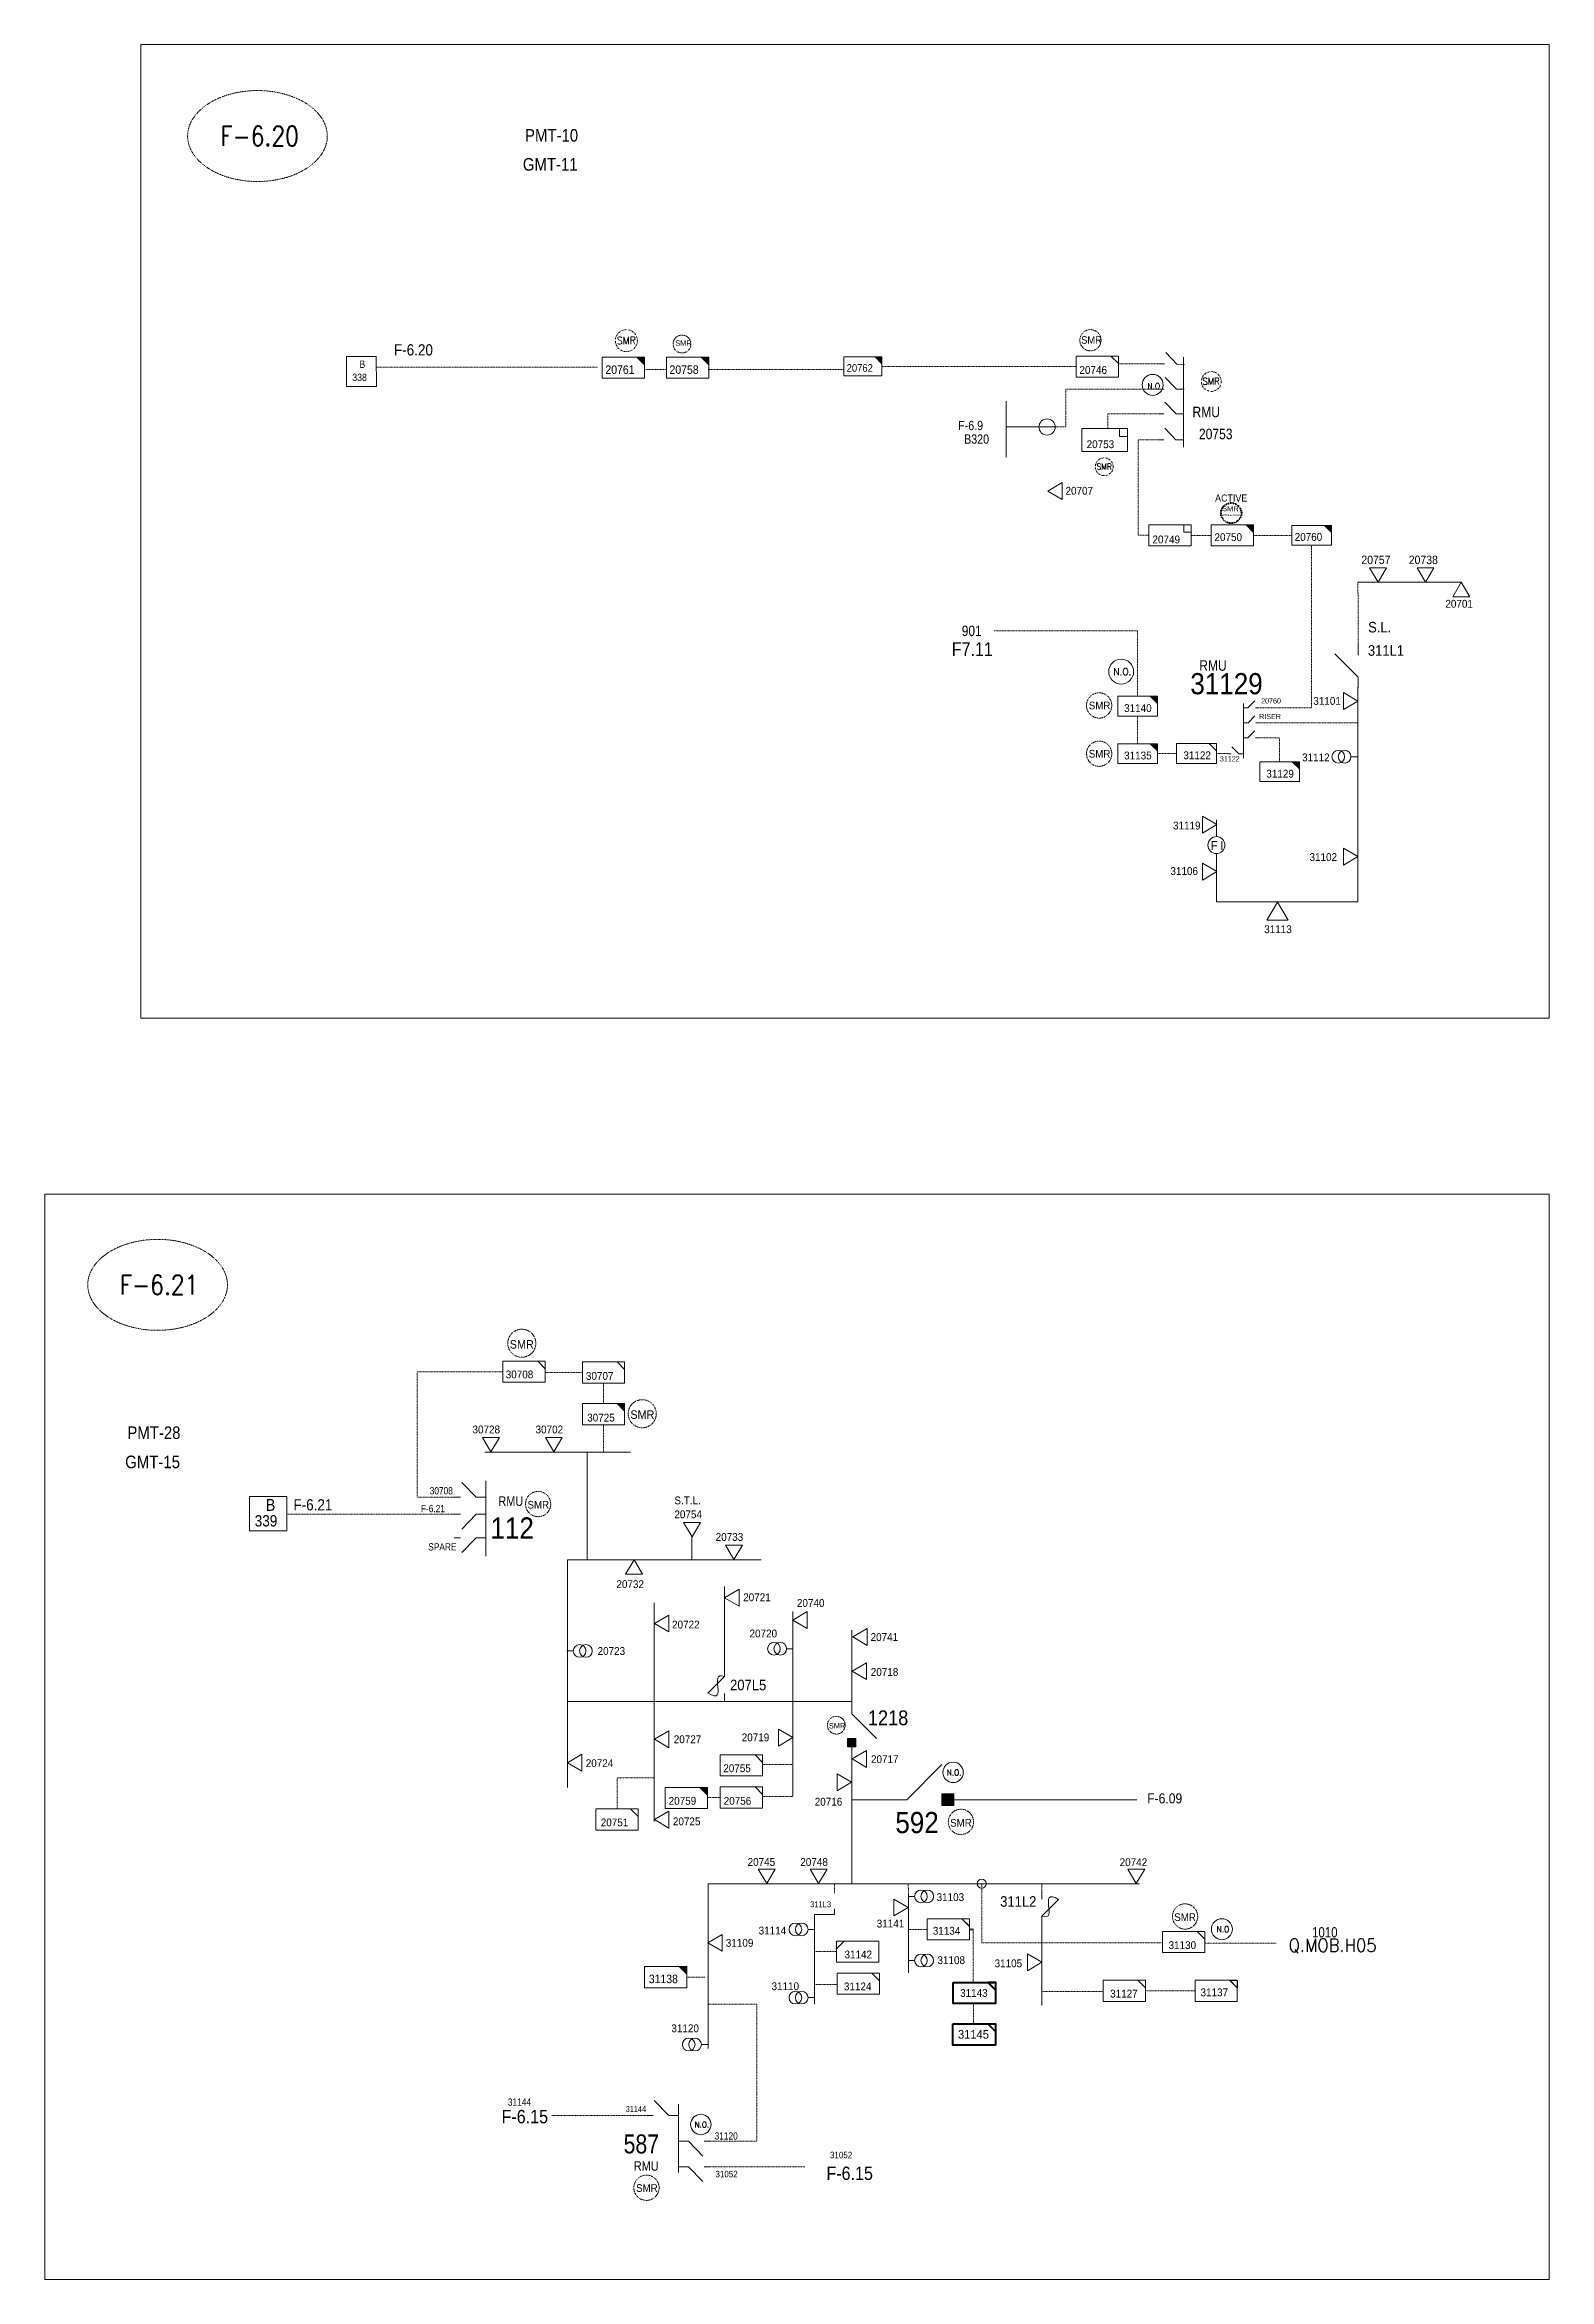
# Model space of a CAD drawing. Header units: metres. Extents: x 65984 to 144644, y -19036 to 23726.
# Drawn here: x 101648 to 102359, y 77 to 1133 of the extents above; entities that cross this region are included whole.
import ezdxf
from ezdxf.enums import TextEntityAlignment as Align

# ---------------------------------------------------------------- set-up
doc = ezdxf.new("R2010")
doc.units = ezdxf.units.M
doc.header["$MEASUREMENT"] = 0
doc.linetypes.add('DGN Style 3', pattern=[0.013877, 0, -0.013877])
doc.linetypes.add('DGN Style 4', pattern=[1.6, 0.8, -0.4, 0, -0.4])
doc.layers.get('0').update_dxf_attribs({"color": 95, "lineweight": 40})
for name, color, linetype, lineweight in [('ABS', 7, 'Continuous', 40), ('ABS NUMBER', 112, 'Continuous', 30), ('d_eos', 111, 'Continuous', 40), ('d_eos no', 121, 'Continuous', 40), ('d_fco', 5, 'Continuous', 40), ('d_fco text', 95, 'Continuous', 40), ('d_oh branch', 94, 'Continuous', 40), ('d_switch', 95, 'Continuous', 40), ('d_tf', 1, 'Continuous', 40), ('d_tf no', 6, 'Continuous', 40), ('d_tf_200', 1, 'Continuous', 40), ('d_ug cable', 95, 'Continuous', 40), ('d_unit sub', 7, 'Continuous', 40), ('EARTH FAULT INDICATOR', 95, 'Continuous', 40), ('fedr no', 95, 'Continuous', 40), ('GRID STATION  04', 7, 'Continuous', 40), ('GRID STATION 01', 7, 'Continuous', 40), ('Level 37', 7, 'Continuous', 0), ('O H MAIN FEEDER', 4, 'Continuous', 100), ('SW N O', 114, 'Continuous', 30)]:
    doc.layers.add(name, color=color, linetype=linetype, lineweight=lineweight)
doc.styles.add('NASKHF', font='naskhf.shx', dxfattribs={"height": 8})
doc.styles.get("Standard").update_dxf_attribs({"font": 'txt.shx'})
doc.styles.add('Style-Andalus', font='andlso.ttf')
doc.styles.add('Style-Arial', font='arial.ttf')
doc.styles.add('Style-ENGINEERING', font='ENGINEERING.shx')
doc.styles.add('Style-msdefault', font='msdefault.shx')
doc.styles.add('Style-simplex', font='simplex.shx')
doc.styles.add('Style-STANDARD', font='STANDARD.shx')

msp = doc.modelspace()

# ---------------------------------------------------------------- texts
at = {"layer": 'ABS NUMBER', "color": 7, "lineweight": 13, "style": 'Style-Arial', "width": 0.88}
msp.add_text('S.L.', height=5, dxfattribs=at).set_placement((102273.2, 860), align=Align.TOP_LEFT)
at = {"layer": 'ABS NUMBER', "color": 2, "lineweight": 13, "style": 'Style-Arial', "width": 0.88}
for s, height, p in [('1218', 7, (102036.8, 345.6)), ('592', 10, (102049.8, 297.6))]:
    msp.add_text(s, height=height, dxfattribs=at).set_placement(p, align=Align.TOP_LEFT)
at = {"layer": 'd_eos no', "color": 7, "linetype": 'Continuous', "lineweight": 13, "ltscale": 0.559126, "style": 'Style-msdefault', "width": 0.833333}
msp.add_text('1010', height=4.86, dxfattribs=at).set_placement((102246.7, 238.3))
at = {"layer": 'd_eos no', "color": 2, "linetype": 'Continuous', "lineweight": 13, "style": 'Style-msdefault', "width": 0.833333}
msp.add_text('587', height=9, dxfattribs=at).set_placement((101921.4, 145.2), align=Align.TOP_LEFT)
at = {"layer": 'd_fco text', "color": 7, "linetype": 'Continuous', "lineweight": 13, "style": 'Style-msdefault', "width": 0.92}
for s, p in [('311L1', (102273.1, 849)), ('207L5', (101971.7, 360.1))]:
    msp.add_text(s, height=5, dxfattribs=at).set_placement(p, align=Align.TOP_LEFT)
for s, height, p in [('311L3', 2.81, (102014.5, 254)), ('311L2', 5, (102107.9, 255.3))]:
    msp.add_text(s, height=height, dxfattribs=at).set_placement(p, align=Align.MIDDLE_CENTER)
at = {"layer": 'd_switch', "color": 55, "linetype": 'Continuous', "lineweight": 13, "style": 'Style-ENGINEERING', "width": 0.857143}
msp.add_text('F-6.9', height=4.4, dxfattribs=at).set_placement((102079.5, 955), align=Align.TOP_LEFT)
at = {"layer": 'd_switch', "color": 2, "linetype": 'Continuous', "lineweight": 13, "style": 'Style-ENGINEERING', "width": 0.857143}
msp.add_text('B320', height=4.4, dxfattribs=at).set_placement((102082.3, 948.6), align=Align.TOP_LEFT)
at = {"layer": 'd_switch', "color": 7, "linetype": 'Continuous', "lineweight": 13, "ltscale": 1.199749, "style": 'Style-ENGINEERING', "width": 0.857143}
msp.add_text('901', height=4.91, dxfattribs=at).set_placement((102081.2, 858.2), align=Align.TOP_LEFT)
at = {"layer": 'd_switch', "color": 7, "linetype": 'Continuous', "lineweight": 13, "style": 'Style-ENGINEERING', "width": 0.857143}
for s, p in [('31144', (101866.7, 162.2)), ('31120', (101964.4, 146.2))]:
    msp.add_text(s, height=3.43, dxfattribs=at).set_placement(p, align=Align.TOP_LEFT)
at = {"layer": 'd_switch', "color": 7, "linetype": 'Continuous', "lineweight": 13, "ltscale": 0.873854, "style": 'Style-ENGINEERING', "width": 0.857143}
msp.add_text('31144', height=2.78, dxfattribs=at).set_placement((101922.4, 158.6), align=Align.TOP_LEFT)
at = {"layer": 'd_switch', "color": 2, "linetype": 'Continuous', "lineweight": 13, "attachment_point": 1, "style": 'NASKHF'}
for s, insert, char_height in [('\\Fmsdefault;\\H1x;\\W0.9;F-6.20\\P', (101812.9, 991.2), 5.289), ('\\Fmsdefault;\\H1x;\\W0.9;F-6.09\\P', (102168.8, 306.4), 4.76)]:
    msp.add_mtext(s, dxfattribs=dict(at, insert=insert, char_height=char_height))
at = {"layer": 'd_switch', "color": 7, "linetype": 'Continuous', "lineweight": 13, "style": 'NASKHF'}
for s, insert, char_height, attachment_point in [('\\Fmsdefault;\\H1x;\\W0.9;F-6.21\\P', (101765.4, 445.4), 5.289, 1), ('\\FENGINEERING;\\H1x;\\W0.857143;30708\\P', (101840.7, 451.1), 3.43, 3), ('\\FENGINEERING;\\H1x;\\W0.857143;F-6.21', (101825.6, 442.7), 3.43, 1), ('\\FENGINEERING;\\H1x;\\W0.857143;SPARE', (101829.1, 424.6), 3.43, 1)]:
    msp.add_mtext(s, dxfattribs=dict(at, insert=insert, char_height=char_height, attachment_point=attachment_point))
at = {"layer": 'd_switch', "color": 55, "linetype": 'Continuous', "lineweight": 13, "char_height": 6.315, "attachment_point": 3, "style": 'NASKHF'}
for insert in [(101885.7, 156.8), (102039.2, 130)]:
    msp.add_mtext('\\Fmsdefault;\\H1x;\\W0.9;F-6.15\\P', dxfattribs=dict(at, insert=insert))
at = {"layer": 'd_tf no', "color": 1, "linetype": 'Continuous', "lineweight": 13, "ltscale": 0.9, "style": 'Style-simplex', "width": 0.909091}
msp.add_text('SMR', height=3.54, dxfattribs=at).set_placement((101922.7, 993), align=Align.MIDDLE_CENTER)
at = {"layer": 'd_tf no', "color": 1, "linetype": 'Continuous', "lineweight": 40, "style": 'Style-msdefault', "width": 0.945946}
for height, p in [(2.53, (101945.8, 993)), (3.63, (102141.2, 822.3)), (3.63, (102141.2, 799.5)), (4.04, (101867.6, 520.6)), (4.04, (101924.6, 487.4)), (3.63, (101876, 444.6)), (2.54, (102018.4, 339.6)), (3.63, (102075.7, 294.3)), (3.63, (102181.6, 249.7)), (3.63, (101927.3, 121.7))]:
    msp.add_text('SMR', height=height, dxfattribs=at).set_placement(p, align=Align.TOP_LEFT)
at = {"layer": 'd_tf no', "color": 2, "lineweight": 13, "style": 'Style-msdefault'}
for s, height, width, p in [('20761', 4, 0.925, (101912.8, 981.2)), ('20758', 4, 0.925, (101943.1, 981.2)), ('20746', 3.7, 0.945946, (102136.8, 980.9)), ('20753', 3.7, 0.945946, (102140.2, 945.8)), ('31135', 3.7, 0.945946, (102157.9, 798.7))]:
    msp.add_text(s, height=height, dxfattribs=dict(at, width=width)).set_placement(p, align=Align.TOP_LEFT)
at = {"layer": 'd_tf no', "color": 7, "lineweight": 13, "style": 'Style-msdefault'}
for s, height, width, p in [('20762', 3.6, 0.925, (102026.8, 981.8)), ('20707', 3.7, 0.945946, (102130.2, 923.8)), ('20749', 3.7, 0.945946, (102171.3, 900.8)), ('20760', 3.7, 0.945946, (102238.5, 902)), ('20701', 3.7, 0.945946, (102309.7, 870.4)), ('31122', 3.7, 0.945946, (102185.9, 798.8)), ('31129', 3.7, 0.945946, (102225.1, 790.1))]:
    msp.add_text(s, height=height, dxfattribs=dict(at, width=width)).set_placement(p, align=Align.TOP_LEFT)
at = {"layer": 'd_tf no', "color": 1, "linetype": 'Continuous', "lineweight": 13, "ltscale": 0.81, "style": 'Style-simplex', "width": 0.909091}
msp.add_text('SMR', height=3.19, dxfattribs=at).set_placement((102199, 973.7), align=Align.MIDDLE_CENTER)
at = {"layer": 'd_tf no', "color": 1, "linetype": 'Continuous', "lineweight": 13, "ltscale": 0.729, "style": 'Style-simplex', "width": 0.909091}
msp.add_text('SMR', height=2.87, dxfattribs=at).set_placement((102148.5, 933.4), align=Align.MIDDLE_CENTER)
at = {"layer": 'd_tf no', "color": 111, "lineweight": 13, "style": 'Style-msdefault', "width": 0.945946}
for s, height, p in [('ACTIVE', 3.33, (102200.9, 920.2)), ('20750', 3.7, (102200.6, 901.9))]:
    msp.add_text(s, height=height, dxfattribs=at).set_placement(p, align=Align.TOP_LEFT)
at = {"layer": 'd_tf no', "color": 7, "lineweight": 13, "style": 'Style-msdefault', "width": 0.925}
for s, p in [('20757', (102270, 887.3)), ('20738', (102292.4, 887.3))]:
    msp.add_text(s, height=4, dxfattribs=at).set_placement(p)
at = {"layer": 'd_tf no', "color": 7, "linetype": 'Continuous', "lineweight": 13, "style": 'Style-msdefault', "width": 0.945946}
for s, p in [('31101', (102247.3, 824.5)), ('31112', (102242, 797.8)), ('31119', (102181, 765.6)), ('31102', (102245.5, 750.7)), ('31106', (102179.8, 744.1)), ('31113', (102224.1, 716.6))]:
    msp.add_text(s, height=3.7, dxfattribs=at).set_placement(p, align=Align.TOP_LEFT)
at = {"layer": 'd_tf no', "color": 121, "lineweight": 13, "style": 'Style-msdefault', "width": 0.945946}
msp.add_text('31140', height=3.7, dxfattribs=at).set_placement((102157.9, 821.1), align=Align.TOP_LEFT)
at = {"layer": 'd_tf no', "color": 121, "linetype": 'Continuous', "lineweight": 13, "style": 'Style-msdefault', "width": 0.945946}
for s, p in [('30708', (101865.7, 506.2)), ('30725', (101904.2, 485.8))]:
    msp.add_text(s, height=3.7, dxfattribs=at).set_placement(p, align=Align.TOP_LEFT)
at = {"layer": 'd_tf no', "color": 5, "linetype": 'Continuous', "lineweight": 13, "style": 'Style-msdefault', "width": 0.945946}
for s, p in [('30707', (101903.6, 505.5)), ('30728', (101850, 480.2)), ('30702', (101879.8, 480.2)), ('S.T.L.', (101945.4, 446.7)), ('20754', (101945.4, 440.1)), ('20733', (101964.9, 429.4)), ('20732', (101918, 407.1)), ('20721', (101977.9, 400.9)), ('20740', (102003.3, 398.2)), ('20722', (101944.3, 388)), ('20720', (101980.9, 383.8)), ('20741', (102038.1, 382.1)), ('20723', (101909.1, 375.5)), ('20718', (102038.2, 365.6)), ('20727', (101945.1, 333.8)), ('20719', (101977.2, 334.7)), ('20724', (101903.5, 322.5)), ('20755', (101968.5, 320.1)), ('20717', (102038.3, 324.4)), ('20759', (101942.7, 304.7)), ('20756', (101968.7, 304.7)), ('20716', (102011.7, 304.3)), ('20751', (101910.6, 294.5)), ('20725', (101944.7, 295)), ('20745', (101980, 275.8)), ('20748', (102004.9, 275.8)), ('20742', (102155.8, 275.7)), ('31103', (102069.3, 259.2)), ('31114', (101985.2, 243.4)), ('31141', (102041, 246.7)), ('31134', (102067.5, 243.3)), ('31109', (101969.7, 237.6)), ('31108', (102069.7, 229.4)), ('31105', (102096.7, 227.9)), ('31110', (101991.3, 217.1)), ('31124', (102025.5, 217)), ('31127', (102151.3, 213.6)), ('31137', (102194, 214.2))]:
    msp.add_text(s, height=3.7, dxfattribs=at).set_placement(p, align=Align.TOP_LEFT)
at = {"layer": 'd_tf no', "color": 2, "linetype": 'Continuous', "lineweight": 13, "style": 'Style-msdefault', "width": 0.945946}
msp.add_text('31130', height=3.7, dxfattribs=at).set_placement((102178.9, 236.5), align=Align.TOP_LEFT)
at = {"layer": 'd_tf no', "color": 5, "linetype": 'Continuous', "lineweight": 13, "style": 'Style-msdefault', "width": 0.945946}
for s, p in [('31142', (102038.8, 232.1)), ('31120', (101957, 197.2))]:
    msp.add_text(s, height=3.7, dxfattribs=at).set_placement(p, align=Align.TOP_RIGHT)
at = {"layer": 'd_tf no', "color": 5, "lineweight": 13, "style": 'Style-msdefault', "width": 0.925}
msp.add_text('31138', height=4, dxfattribs=at).set_placement((101933.3, 220.7), align=Align.TOP_LEFT)
at = {"layer": 'd_tf no', "color": 5, "linetype": 'Continuous', "lineweight": 40, "style": 'Style-msdefault', "width": 0.945946}
for s, height, p in [('31143', 3.7, (102080.4, 213.9)), ('31145', 4.16, (102079.4, 194.6))]:
    msp.add_text(s, height=height, dxfattribs=at).set_placement(p, align=Align.TOP_LEFT)
at = {"layer": 'd_tf no', "color": 7, "linetype": 'Continuous', "lineweight": 40, "style": 'Style-msdefault', "width": 0.925}
for p in [(101964.8, 128), (102018.9, 137)]:
    msp.add_text('31052', height=3.06, dxfattribs=at).set_placement(p, align=Align.TOP_LEFT)
at = {"layer": 'd_tf no', "color": 2, "lineweight": 13, "insert": (102137.6, 995), "char_height": 3.571, "attachment_point": 1, "style": 'NASKHF'}
msp.add_mtext('\\Fmsdefault;\\H1x;\\W0.925;SMR\\P', dxfattribs=at)
at = {"layer": 'fedr no', "color": 6, "linetype": 'Continuous', "lineweight": 13, "style": 'Style-STANDARD', "width": 0.909091}
for s, p in [('F-6.20', (101749.4, 1089.6)), ('F-6.21', (101701.9, 546.7))]:
    msp.add_text(s, height=9.19, dxfattribs=at).set_placement(p, align=Align.MIDDLE_CENTER)
at = {"layer": 'fedr no', "color": 6, "linetype": 'Continuous', "lineweight": 13, "insert": (102256.4, 234.3), "char_height": 7.852, "attachment_point": 5, "style": 'Style-STANDARD'}
msp.add_mtext('\\H0.792701x;Q.MOB.H05', dxfattribs=at)
at = {"layer": 'GRID STATION  04', "color": 7, "linetype": 'Continuous', "lineweight": 13, "style": 'Style-msdefault', "width": 0.888889}
for s, p in [('B', (101796.6, 983.5)), ('338', (101793.2, 977.3))]:
    msp.add_text(s, height=3.47, rotation=0.0317, dxfattribs=at).set_placement(p, align=Align.TOP_LEFT)
at = {"layer": 'GRID STATION  04', "color": 5, "linetype": 'Continuous', "lineweight": 13, "ltscale": 1.406112, "style": 'Style-msdefault', "width": 0.888889}
msp.add_text('B', height=5.58, rotation=0.0317, dxfattribs=at).set_placement((101752.4, 439.9))
at = {"layer": 'GRID STATION  04', "color": 5, "linetype": 'Continuous', "lineweight": 13, "ltscale": 1.368473, "style": 'Style-msdefault', "width": 0.888889}
msp.add_text('339', height=5.38, rotation=0.0317, dxfattribs=at).set_placement((101747.1, 432.5))
at = {"layer": 'GRID STATION 01', "linetype": 'Continuous', "lineweight": 13, "style": 'Style-msdefault', "width": 0.888889}
for s, p in [('PMT-10', (101874.8, 1092.9)), ('GMT-11', (101873.8, 1079.2)), ('PMT-28', (101686.9, 479.8)), ('GMT-15', (101685.9, 466))]:
    msp.add_text(s, height=5.94, dxfattribs=at).set_placement(p, align=Align.TOP_LEFT)
at = {"layer": 'Level 37', "color": 2, "linetype": 'Continuous', "lineweight": 13, "style": 'Style-msdefault', "width": 0.854701}
for s, p in [('RMU', (102196.7, 959.2)), ('20753', (102201.2, 948.8))]:
    msp.add_text(s, height=4.99, dxfattribs=at).set_placement(p, align=Align.MIDDLE_CENTER)
at = {"layer": 'Level 37', "color": 55, "linetype": 'Continuous', "lineweight": 13, "ltscale": 1.229305, "style": 'Style-msdefault', "width": 0.86}
msp.add_text('F7.11', height=6.59, dxfattribs=at).set_placement((102076.5, 850.4), align=Align.TOP_LEFT)
at = {"layer": 'Level 37', "color": 7, "linetype": 'Continuous', "lineweight": 13, "style": 'Style-Arial', "width": 0.88}
msp.add_text('31129', height=10, dxfattribs=at).set_placement((102189.2, 835.8), align=Align.TOP_LEFT)
at = {"layer": 'Level 37', "color": 7, "linetype": 'Continuous', "lineweight": 13, "style": 'Style-msdefault', "width": 0.854701}
msp.add_text('RMU', height=4.99, dxfattribs=at).set_placement((102199.9, 839.4), align=Align.MIDDLE_CENTER)
at = {"layer": 'Level 37', "color": 7, "linetype": 'Continuous', "lineweight": 13, "style": 'Style-ENGINEERING', "width": 0.857143}
for s, p in [('RISER', (102232, 816.5)), ('31122', (102212.5, 796.5))]:
    msp.add_text(s, height=2.45, dxfattribs=at).set_placement(p, align=Align.TOP_RIGHT)
at = {"layer": 'Level 37', "color": 2, "linetype": 'Continuous', "lineweight": 13, "ltscale": 0.9, "style": 'Style-msdefault', "width": 0.854701}
for p in [(101868.1, 444.5), (101932.1, 130.3)]:
    msp.add_text('RMU', height=4.49, dxfattribs=at).set_placement(p, align=Align.MIDDLE_CENTER)
at = {"layer": 'Level 37', "color": 2, "linetype": 'Continuous', "lineweight": 13, "style": 'Style-Arial', "width": 0.88}
msp.add_text('112', height=10, dxfattribs=at).set_placement((101879, 436.8), align=Align.TOP_RIGHT)
at = {"layer": 'Level 37', "color": 7, "linetype": 'Continuous', "lineweight": 13, "insert": (102232, 823.9), "char_height": 2.45, "attachment_point": 3, "style": 'NASKHF'}
msp.add_mtext('\\FENGINEERING;\\H1x;\\W0.857143;20760\\P', dxfattribs=at)

# ---------------------------------------------------------------- blocks, each defined once
blk = doc.blocks.new('TF_8')
at = {"color": 0, "linetype": 'ByBlock', "lineweight": -2}
blk.add_line((6.3, 4.95), (9.9, 1.35), dxfattribs=at)
blk.add_3dface([(-10.1, 4.95), (9.9, 4.95), (9.9, -5.05), (-10.1, -5.05)], dxfattribs=at)
blk = doc.blocks.new('exist.us-1000kva')
at = {"color": 0, "linetype": 'ByBlock', "lineweight": -2, "flags": 128}
blk.add_lwpolyline([(40, 12.9), (32.8, 20), (40, 20)], close=True, dxfattribs=at)
at = {"color": 0, "linetype": 'ByBlock', "lineweight": -2, "extrusion": (0, 0, -1)}
blk.add_solid([(-40, 12.9), (-32.8, 20), (-40, 20)], dxfattribs=at)
at = {"color": 0, "linetype": 'ByBlock', "lineweight": -2, "xscale": 2, "yscale": 2}
blk.add_blockref('TF_8', (20.2, 10.1), dxfattribs=at)
blk = doc.blocks.new('TF3')
at = {"color": 0, "linetype": 'ByBlock', "lineweight": -2}
for p, q in [((11.3, 9), (18.3, 9)), ((18.3, 9), (18.3, 2))]:
    blk.add_line(p, q, dxfattribs=at)
at = {"color": 0, "linetype": 'ByBlock', "lineweight": -2, "flags": 128}
blk.add_lwpolyline([(18.3, 2), (11.3, 2), (11.3, 9)], dxfattribs=at)
at = {"color": 0, "linetype": 'ByBlock', "lineweight": -2}
blk.add_3dface([(-21.7, 9), (18.3, 9), (18.3, -11), (-21.7, -11)], dxfattribs=at)
blk = doc.blocks.new('*U1130')
at = {"layer": 'EARTH FAULT INDICATOR', "color": 7, "linetype": 'Continuous', "lineweight": 13}
blk.add_circle((0, 0.1), 4, dxfattribs=at)
at = {"layer": 'EARTH FAULT INDICATOR', "color": 7, "lineweight": 13, "style": 'Style-Andalus', "width": 0.9}
blk.add_text('F I', height=4.23, dxfattribs=at).set_placement((-2.6, 2.1), align=Align.TOP_LEFT)
blk = doc.blocks.new('TFU_113')
at = {"layer": 'd_tf_200', "color": 7, "linetype": 'Continuous', "lineweight": 13}
blk.add_line((0, 10), (0, 0), dxfattribs=at)
at = {"layer": 'd_tf_200', "color": 7, "linetype": 'Continuous', "lineweight": 13, "extrusion": (0, 0, -1)}
for centre in [(0, 30), (0, 20)]:
    blk.add_circle(centre, 10, dxfattribs=at)
blk = doc.blocks.new('*U1132')
at = {"layer": 'ABS', "color": 7, "linetype": 'Continuous', "lineweight": 13, "ltscale": 0.191332}
for p, q in [((-7.9, -8.3), (8.8, 8.3)), ((-7.9, -8.3), (-15.4, -8.3)), ((15.4, -8.3), (7.9, -8.3))]:
    blk.add_line(p, q, dxfattribs=at)
blk = doc.blocks.new('ABS2_1_1')
at = {"color": 0, "linetype": 'ByBlock', "lineweight": -2, "ltscale": 500}
for q in [(-29900, 43500), (0, 0)]:
    blk.add_line((0, 13600), q, dxfattribs=at)
at = {"color": 0, "linetype": 'ByBlock', "lineweight": -2, "ltscale": 500, "flags": 128}
for points in [[(5000, 43600), (-5000, 43600), (-5000, 53600), (5000, 53600)], [(3791, 49653), (3791, 49653), (3791, 49653)]]:
    blk.add_lwpolyline(points, close=True, dxfattribs=at)
at = {"color": 0, "linetype": 'ByBlock', "lineweight": -2, "ltscale": 500}
for points in [[(5000, 43600), (-5000, 43600), (5000, 53600), (-5000, 53600)], [(3791, 49653), (3791, 49653), (3791, 49653)]]:
    blk.add_solid(points, dxfattribs=at)
blk = doc.blocks.new('*U1151')
at = {"layer": 'SW N O', "color": 3, "lineweight": 13, "ltscale": 0.426762}
blk.add_circle((0, 0), 16.8, dxfattribs=at)
at = {"layer": 'SW N O', "color": 3, "lineweight": 13, "style": 'Style-STANDARD'}
blk.add_text('N.O.', height=9.6, dxfattribs=at).set_placement((1.7, -0.2), align=Align.MIDDLE_CENTER)
blk = doc.blocks.new('FUSE01')
at = {"color": 0, "linetype": 'ByBlock', "lineweight": -2}
blk.add_line((0, -17.15), (0, -22.55), dxfattribs=at)
at = {"color": 0, "linetype": 'ByBlock', "lineweight": -2, "flags": 128}
blk.add_lwpolyline([(0, 0.05), (0, -5.75), (-11.2, -16.95)], dxfattribs=at)
at = {"color": 0, "linetype": 'ByBlock', "lineweight": -2}
blk.add_open_spline([(-11.2, -16.95), (3.4, -25.35), (-11.6, -1.35), (0, -5.75)], degree=3, dxfattribs=at)
blk = doc.blocks.new('TFU_91')
at = {"layer": 'd_tf_200', "color": 5, "linetype": 'Continuous', "lineweight": 13}
blk.add_line((0, 10), (0, 0), dxfattribs=at)
for centre in [(0, 30), (0, 20)]:
    blk.add_circle(centre, 10, dxfattribs=at)
blk = doc.blocks.new('*U1152')
at = {"layer": 'SW N O', "color": 3, "lineweight": 13, "ltscale": 0.426762}
blk.add_circle((0, 0), 16.8, dxfattribs=at)
at = {"layer": 'SW N O', "color": 3, "lineweight": 13, "style": 'Style-STANDARD'}
blk.add_text('N.O', height=9.6, dxfattribs=at).set_placement((1.7, -0.2), align=Align.MIDDLE_CENTER)
blk = doc.blocks.new('*U1153')
at = {"layer": 'd_eos', "color": 2, "linetype": 'Continuous', "lineweight": 13, "ltscale": 0.638341}
for p, q in [((-12.1, 12.2), (-14.9, 12.2)), ((-4.7, 12.2), (-11.5, 19.2)), ((0, 12.2), (-4.7, 12.2)), ((0, -14.8), (0, 17.5)), ((0, 0), (4.6, 0)), ((4.6, 0), (11.4, -7)), ((12.1, 0), (14.9, 0)), ((0, -12.1), (4.6, -12.1)), ((4.6, -12.1), (11.4, -19.1)), ((12.1, -12.1), (14.9, -12.1))]:
    blk.add_line(p, q, dxfattribs=at)
blk = doc.blocks.new('TRA1_921')
at = {"layer": 'd_tf', "color": 7, "linetype": 'Continuous', "lineweight": 13, "ltscale": 0.000355616, "extrusion": (0, 0, -1), "flags": 128}
blk.add_lwpolyline([(-10, -17), (0, 0), (10, -17)], close=True, dxfattribs=at)
blk = doc.blocks.new('TRA1_920')
at = {"layer": 'd_tf', "color": 7, "linetype": 'Continuous', "lineweight": 13, "ltscale": 0.000355616, "xscale": 1.000046564039522, "yscale": 1.000046564039522, "zscale": 1.000046564039522, "rotation": 180}
blk.add_blockref('TRA1_921', (0, 0), dxfattribs=at)
blk = doc.blocks.new('TRA1_923')
at = {"layer": 'd_tf', "color": 7, "linetype": 'Continuous', "lineweight": 13, "ltscale": 0.000355616, "flags": 128}
blk.add_lwpolyline([(10, -17), (0, 0), (-10, -17)], close=True, dxfattribs=at)
blk = doc.blocks.new('TRA1_922')
at = {"layer": 'd_tf', "color": 7, "linetype": 'Continuous', "lineweight": 13, "ltscale": 0.000355616, "xscale": 1.000046564039522, "yscale": 1.000046564039522, "zscale": 1.000046564039522, "rotation": 180}
blk.add_blockref('TRA1_923', (0, 0), dxfattribs=at)
blk = doc.blocks.new('TRA1_989')
at = {"layer": 'd_tf', "color": 5, "linetype": 'Continuous', "lineweight": 13, "ltscale": 0.000355616, "flags": 128}
blk.add_lwpolyline([(9.9, -17.1), (-0.1, -0.1), (-10.1, -17.1)], close=True, dxfattribs=at)
blk = doc.blocks.new('TRA1_988')
at = {"layer": 'd_tf', "color": 5, "linetype": 'Continuous', "lineweight": 13, "ltscale": 0.000355616, "xscale": 1.000046564039523, "yscale": 1.000046564039523, "zscale": 1.000046564039523, "rotation": 180}
blk.add_blockref('TRA1_989', (0, 0), dxfattribs=at)
blk = doc.blocks.new('*U2773')
at = {"layer": 'd_unit sub', "color": 5, "linetype": 'Continuous', "lineweight": 13, "flags": 128}
blk.add_lwpolyline([(6.4, 5), (10, 5), (10, 1.4)], close=True, dxfattribs=at)
at = {"layer": 'd_unit sub', "color": 5, "linetype": 'Continuous', "lineweight": 13, "xscale": 0.999671859597321, "yscale": 0.999671859597321, "zscale": 0.2499179648993302, "rotation": 359.9999999999999}
blk.add_blockref('TF_8', (0.1, 0.1), dxfattribs=at)
blk = doc.blocks.new('*U2007')
at = {"layer": 'd_unit sub', "color": 5, "linetype": 'Continuous', "lineweight": 40, "flags": 128}
blk.add_lwpolyline([(6.4, 5), (10, 5), (10, 1.4)], close=True, dxfattribs=at)
at = {"layer": 'd_unit sub', "color": 5, "linetype": 'Continuous', "lineweight": 40, "xscale": 0.999671859597321, "yscale": 0.999671859597321, "zscale": 0.2499179648993302, "rotation": 359.9999999999999}
blk.add_blockref('TF_8', (0.1, 0), dxfattribs=at)
blk = doc.blocks.new('*U3478')
at = {"layer": 'SW N O', "color": 3, "lineweight": 13, "ltscale": 0.426762}
blk.add_circle((0, 0), 16.8, dxfattribs=at)
at = {"layer": 'SW N O', "color": 3, "lineweight": 13, "style": 'Style-STANDARD'}
blk.add_text('N.O.', height=9.6, dxfattribs=at).set_placement((1.7, -0.2), align=Align.MIDDLE_CENTER)
blk = doc.blocks.new('*U3602')
at = {"layer": 'SW N O', "color": 91, "lineweight": 13, "ltscale": 0.426762}
blk.add_circle((0, 0), 16.8, dxfattribs=at)
at = {"layer": 'SW N O', "color": 91, "lineweight": 13, "insert": (1.7, -1.8), "char_height": 9.6, "attachment_point": 5, "line_spacing_factor": 0.6, "style": 'Style-STANDARD'}
blk.add_mtext('N.O', dxfattribs=at)
blk = doc.blocks.new('*U3828')
at = {"color": 2, "linetype": 'DGN Style 3'}
blk.add_circle((0, 0), 40.1, dxfattribs=at)
at = {"color": 1, "style": 'Style-ENGINEERING', "width": 1.09375}
blk.add_text('SMR', height=20.04, dxfattribs=at).set_placement((29.5, 7.3), align=Align.RIGHT)
at = {"color": 7, "true_color": 0xffffff, "insert": (-35.1, -5.1), "char_height": 5.833, "width": 324.554, "attachment_point": 1}
blk.add_mtext('\\fCalibri|b0|i0|c178178|p39;ACTIVE 18.09.2023\\P', dxfattribs=at)
blk = doc.blocks.new('*U3896')
at = {"layer": 'd_unit sub', "color": 5, "linetype": 'Continuous', "lineweight": 40, "flags": 128}
blk.add_lwpolyline([(6.4, 5), (10, 5), (10, 1.4)], close=True, dxfattribs=at)
at = {"layer": 'd_unit sub', "color": 5, "linetype": 'Continuous', "lineweight": 40, "xscale": 0.9996718595973207, "yscale": 0.9996718595973207, "zscale": 0.2224260419676091, "rotation": 359.9999999999999}
blk.add_blockref('TF_8', (0.1, 0.1), dxfattribs=at)

# ---------------------------------------------------------------- linework, layer by layer
at = {"layer": 'd_eos', "color": 2, "linetype": 'Continuous', "lineweight": 13, "ltscale": 0.408271}
for p, q in [((102182.8, 981.8), (102177.6, 987.3)), ((102186, 942.6), (102186, 985.1)), ((102182.6, 970), (102177.3, 975.5)), ((102186.5, 981.7), (102182.8, 981.8)), ((102182.5, 958.3), (102177.2, 963.8)), ((102186.2, 970), (102182.6, 970)), ((102182.4, 946), (102177.1, 951.5)), ((102186.1, 958.3), (102182.5, 958.3)), ((102186, 946), (102182.4, 946))]:
    msp.add_line(p, q, dxfattribs=at)
at = {"layer": 'd_eos', "color": 7, "linetype": 'Continuous', "lineweight": 13, "ltscale": 0.408271}
for p, q in [((102177, 981.9), (102174.8, 981.9)), ((102176.8, 970), (102174.6, 970)), ((102176.7, 958.3), (102174.5, 958.3)), ((102176.6, 946), (102174.4, 946))]:
    msp.add_line(p, q, dxfattribs=at)
at = {"layer": 'd_eos', "color": 7, "linetype": 'Continuous', "lineweight": 13, "ltscale": 0.000301468}
for p, q in [((102214.2, 819.4), (102216.4, 819.4)), ((102214.3, 795.6), (102214.3, 821.5)), ((102216.4, 819.4), (102219.6, 822.7)), ((102216.5, 812.3), (102219.7, 815.6)), ((102220, 819.4), (102221.3, 819.4)), ((102214.2, 805.2), (102216.4, 805.2)), ((102214.3, 812.3), (102216.5, 812.3)), ((102216.4, 805.2), (102219.7, 808.5)), ((102220, 805.2), (102221.3, 805.2)), ((102220.1, 812.3), (102221.4, 812.3)), ((102208.5, 797.7), (102207.2, 797.7)), ((102212.1, 797.7), (102208.8, 801)), ((102214.3, 797.7), (102212.1, 797.7))]:
    msp.add_line(p, q, dxfattribs=at)
at = {"layer": 'd_eos', "color": 2, "linetype": 'Continuous', "lineweight": 13, "ltscale": 0.638341}
for p, q in [((101856.3, 454.1), (101856.3, 418.5)), ((101844.3, 446.3), (101841.4, 446.3)), ((101851.7, 446.3), (101844.9, 453.3)), ((101856.3, 446.3), (101851.7, 446.3)), ((101844.3, 438.3), (101841.4, 438.3)), ((101851.7, 438.3), (101844.9, 431.3)), ((101856.3, 438.3), (101851.7, 438.3)), ((101844.3, 427.2), (101841.4, 427.2)), ((101851.7, 427.2), (101844.9, 420.2)), ((101856.3, 427.2), (101851.7, 427.2))]:
    msp.add_line(p, q, dxfattribs=at)
at = {"layer": 'd_oh branch', "color": 7, "linetype": 'Continuous', "lineweight": 13}
msp.add_line((102102.1, 937.8), (102102.1, 964.3), dxfattribs=at)
at = {"layer": 'd_oh branch', "color": 5, "linetype": 'Continuous', "lineweight": 13}
for p, q in [((101953.7, 416.8), (101953.7, 427.5)), ((101904.2, 416.8), (101986.4, 416.8)), ((101969.1, 365.6), (101969.1, 404.2)), ((101935.9, 396.4), (101935.9, 293.1)), ((102001.3, 304.9), (102001.3, 392.4)), ((102029.2, 345.3), (102029.2, 383.5)), ((101894.9, 349.8), (101894.9, 309.1)), ((102056, 259), (102056, 221.5)), ((102011.6, 249.2), (102011.6, 206.7)), ((102119.1, 244.4), (102119.1, 206.2)), ((101961.3, 206.7), (101961.3, 185.8))]:
    msp.add_line(p, q, dxfattribs=at)
at = {"layer": 'd_oh branch', "color": 5, "linetype": 'DGN Style 3', "lineweight": 13}
msp.add_line((102055.9, 263.6), (102056, 259), dxfattribs=at)
at = {"layer": 'd_oh branch', "color": 7, "linetype": 'Continuous', "lineweight": 13, "flags": 128}
for points in [[(102268.4, 878.7), (102317.2, 878.7)], [(102201.5, 758.6), (102201.5, 766.5)], [(102201.5, 727.7), (102201.5, 750.6)]]:
    msp.add_lwpolyline(points, dxfattribs=at)
at = {"layer": 'd_oh branch', "color": 5, "linetype": 'DGN Style 3', "lineweight": 13, "flags": 128}
msp.add_lwpolyline([(102021, 259.3), (102021, 263.7)], dxfattribs=at)
at = {"layer": 'd_oh branch', "color": 5, "linetype": 'Continuous', "lineweight": 13, "flags": 128}
for points in [[(102011.6, 249.2), (102021, 249.2)], [(102021, 249.2), (102021, 251.8)]]:
    msp.add_lwpolyline(points, dxfattribs=at)
at = {"layer": 'd_oh branch', "color": 7, "linetype": 'Continuous', "lineweight": 13}
msp.add_circle((102121.5, 952.1), 3.84, dxfattribs=at)
at = {"layer": 'd_ug cable', "color": 7, "linetype": 'DGN Style 3', "lineweight": 13}
for p, q in [((101941.6, 979.2), (101931.3, 979.2)), ((102025.5, 979.2), (101961.4, 979.2)), ((102174.8, 981.9), (102155.1, 981.9)), ((102199.1, 900.9), (102189.5, 900.9)), ((102237.2, 900.9), (102219.1, 900.9)), ((102268.5, 849.3), (102268.4, 878.7)), ((102164.3, 802.4), (102164.3, 815.5)), ((102268.4, 812.3), (102221.4, 812.3)), ((102182.6, 797.8), (102173.6, 797.8))]:
    msp.add_line(p, q, dxfattribs=at)
at = {"layer": 'd_ug cable', "color": 5, "linetype": 'DGN Style 3', "lineweight": 13}
for p, q in [((101901.9, 505.2), (101884.4, 505.2)), ((101961.1, 304.5), (101967.1, 304.5)), ((102119.1, 260.2), (102119.1, 263.7)), ((102056, 242.1), (102064.8, 242.1)), ((102011.6, 231.6), (102022, 231.6)), ((101959.8, 219.5), (101951.3, 219.5)), ((102022.3, 216.1), (102011.6, 216.1)), ((102148, 212.7), (102119.1, 212.7)), ((102168, 213), (102191.4, 213)), ((101932.4, 154.1), (101887.2, 154.1))]:
    msp.add_line(p, q, dxfattribs=at)
at = {"layer": 'd_ug cable', "color": 5, "linetype": 'DGN Style 3', "lineweight": 106}
msp.add_line((102084.8, 242.1), (102086.6, 242.1), dxfattribs=at)
at = {"layer": 'd_ug cable', "color": 126, "linetype": 'DGN Style 3', "lineweight": 13}
msp.add_line((102196, 235.6), (102229.8, 235.6), dxfattribs=at)
at = {"layer": 'd_ug cable', "color": 7, "linetype": 'DGN Style 3', "lineweight": 13, "flags": 128}
for points in [[(101909.3, 980.3), (101909.3, 980.3), (101909.3, 980.3), (101804.7, 980.3)], [(102043.4, 980.7), (102043.4, 980.7), (102135.2, 980.7)], [(102130.3, 952.1), (102130.3, 970), (102174.6, 970)], [(102125.3, 952.1), (102130.3, 952.1)], [(102174.5, 958.3), (102150.2, 958.3), (102150.2, 951.3)], [(102164.5, 901), (102164.5, 946), (102174.4, 946)], [(102169.6, 901), (102164.5, 901)], [(102246.5, 896.2), (102246.5, 819.4), (102221.3, 819.4)], [(102096.3, 855.8), (102164.3, 855.8), (102164.3, 824.9)], [(102221.3, 805.2), (102231.4, 805.2), (102231.4, 793.9)], [(102201.6, 797.8), (102208.5, 797.7)]]:
    msp.add_lwpolyline(points, dxfattribs=at)
at = {"layer": 'd_ug cable', "color": 5, "linetype": 'DGN Style 3', "lineweight": 13, "flags": 128}
for points in [[(101841.4, 446.3), (101823.9, 446.3), (101823.9, 505.6), (101864.4, 505.6)], [(101911.9, 490.6), (101911.9, 500.2)], [(101911.9, 467.7), (101911.9, 480.6)], [(101841.4, 438.3), (101762.2, 438.3)], [(102001.3, 320.1), (101987.1, 320.1), (101987.1, 320.1)], [(101935.9, 313.8), (101918.3, 313.8), (101918.3, 299.1)], [(102001.3, 304.9), (101987.1, 304.9), (101987.1, 304.9)], [(102090.6, 263.7), (102090.6, 235.8), (102176, 235.8)], [(102086.6, 242.2), (102086.6, 217.1), (102086.6, 217.1)], [(101962.3, 142), (101984.4, 142), (101984.4, 206.7), (101961.3, 206.7)], [(102086.7, 207.1), (102086.7, 197.5), (102086.7, 197.5)]]:
    msp.add_lwpolyline(points, dxfattribs=at)
at = {"layer": 'd_ug cable', "color": 1, "linetype": 'DGN Style 3', "lineweight": 13, "flags": 128}
msp.add_lwpolyline([(102007, 129.9), (101962.3, 129.9), (101962.3, 129.9), (101962.3, 129.9)], dxfattribs=at)
at = {"layer": 'd_ug cable', "color": 2, "linetype": 'DGN Style 4', "lineweight": 13}
for centre, radius in [((101922.7, 992.9), 5.2), ((102199.1, 973.6), 4.68), ((102148.5, 933.3), 4.21)]:
    msp.add_circle(centre, radius, dxfattribs=at)
at = {"layer": 'd_ug cable', "color": 2, "linetype": 'DGN Style 3', "lineweight": 13}
for centre, radius in [((101949, 991.3), 4.23), ((102146.1, 820.5), 5.97), ((102146.1, 797.7), 5.97), ((101873.3, 519.1), 6.63), ((101930.2, 485.8), 6.63), ((101881, 443.1), 5.97), ((102021.9, 338.6), 4.18), ((102080.8, 292.9), 5.97), ((102186.7, 248.2), 5.97), ((101932.2, 120), 5.97)]:
    msp.add_circle(centre, radius, dxfattribs=at)
at = {"layer": 'd_ug cable', "color": 1, "linetype": 'DGN Style 3', "lineweight": 13}
msp.add_circle((102142, 993.1), 5.02, dxfattribs=at)
at = {"layer": 'fedr no', "color": 82, "linetype": 'DGN Style 3', "lineweight": 13, "true_color": 0x1dc70e}
for centre in [(101748.4, 1089.6), (101701.2, 546.7)]:
    msp.add_ellipse(centre, major_axis=(33, 0), ratio=0.651175, dxfattribs=at)
at = {"layer": 'GRID STATION  04', "color": 7, "linetype": 'Continuous', "lineweight": 13, "ltscale": 0.39177, "flags": 128}
msp.add_lwpolyline([(101790.4, 971.3), (101790.4, 985.4), (101804.5, 985.4), (101804.6, 971.3)], close=True, dxfattribs=at)
at = {"layer": 'GRID STATION  04', "color": 5, "linetype": 'Continuous', "lineweight": 13, "ltscale": 0.39177, "flags": 128}
msp.add_lwpolyline([(101744.6, 446.6), (101762.2, 446.6), (101762.2, 430.5), (101744.6, 430.5)], close=True, dxfattribs=at)
at = {"layer": 'O H MAIN FEEDER', "color": 7, "lineweight": 13, "ltscale": 0.426762}
for p, q in [((102126.3, 952.1), (102102.1, 952.1)), ((102268.4, 829.1), (102268.4, 727.7)), ((102163.9, 303.4), (102077.4, 303.4))]:
    msp.add_line(p, q, dxfattribs=at)
at = {"layer": 'O H MAIN FEEDER', "color": 5, "lineweight": 13, "ltscale": 0.426762}
for p, q in [((101855.8, 467.7), (101924.7, 467.7)), ((101904.2, 467.7), (101904.2, 416.8)), ((101894.9, 416.8), (101894.9, 349.8)), ((101894.9, 416.8), (101904.2, 416.8)), ((101936.7, 349.8), (101894.9, 349.8)), ((101969.1, 349.8), (101936.7, 349.8)), ((102002.6, 349.8), (101969.1, 349.8)), ((102029.2, 349.8), (102002.1, 349.8)), ((102029.2, 330), (102029.2, 263.7)), ((102048.2, 303.4), (102029.2, 303.4)), ((102029.2, 263.7), (101961.3, 263.7)), ((101961.3, 206.7), (101961.3, 263.7)), ((102028.7, 263.7), (102165.1, 263.7))]:
    msp.add_line(p, q, dxfattribs=at)
at = {"layer": 'O H MAIN FEEDER', "color": 140, "linetype": 'Continuous', "lineweight": 13, "flags": 128}
for points in [[(101693.3, 1132.8), (102358.8, 1132.8), (102358.8, 672.8), (101693.3, 672.8)], [(101647.9, 589.5), (102358.8, 589.5), (102358.8, 76.7), (101647.9, 76.7)]]:
    msp.add_lwpolyline(points, close=True, dxfattribs=at)
at = {"layer": 'O H MAIN FEEDER', "color": 7, "lineweight": 13, "ltscale": 0.426762, "flags": 128}
msp.add_lwpolyline([(102268.4, 727.7), (102201.5, 727.7)], dxfattribs=at)
at = {"layer": 'O H MAIN FEEDER', "color": 5, "lineweight": 13, "ltscale": 0.488306}
msp.add_circle((102090.6, 263.7), 2.21, dxfattribs=at)

# ---------------------------------------------------------------- block references
at = {"color": 1, "xscale": 0.12, "yscale": 0.12, "zscale": 0.12}
msp.add_blockref('*U3828', (102208.5, 911.4), dxfattribs=at)
at = {"layer": 'ABS', "color": 7, "linetype": 'Continuous', "lineweight": 13, "ltscale": 0.191332, "xscale": 0.6638760000233852, "yscale": 0.6638760000233852, "zscale": 0.6638760000233852, "rotation": 90.00000000000001}
msp.add_blockref('*U1132', (102263, 839.1), dxfattribs=at)
at = {"layer": 'ABS', "color": 2, "linetype": 'Continuous', "lineweight": 13, "ltscale": 0.580631, "xscale": 0.0003890230343143277, "yscale": 0.0003890230343143277, "zscale": 0.0002576234693515978, "rotation": 179.9999999999998}
msp.add_blockref('ABS2_1_1', (102029.2, 349.3), dxfattribs=at)
at = {"layer": 'ABS', "color": 2, "linetype": 'Continuous', "lineweight": 13, "ltscale": 0.829472, "xscale": 0.000555747191877611, "yscale": 0.000555747191877611, "zscale": 0.0003680335276451397, "rotation": 269.9999999999998}
msp.add_blockref('ABS2_1_1', (102047.6, 303.4), dxfattribs=at)
at = {"layer": 'd_eos', "color": 2, "linetype": 'Continuous', "lineweight": 13, "ltscale": 0.638341}
msp.add_blockref('*U1153', (101947.4, 142), dxfattribs=at)
at = {"layer": 'd_fco', "color": 7, "linetype": 'Continuous', "lineweight": 13, "xscale": 0.7, "yscale": 0.7, "zscale": 0.2499179648993302}
for p, rotation in [((101969.1, 365.6), 359.9999999999999), ((102119.1, 244.4), 180)]:
    msp.add_blockref('FUSE01', p, dxfattribs=dict(at, rotation=rotation))
at = {"layer": 'd_tf', "color": 7, "linetype": 'Continuous', "lineweight": 13, "ltscale": 0.000355616}
for name, p, xscale, yscale, zscale, rotation in [('TRA1_920', (102121.8, 921.8), 0.4, 0.4, 0.4, 270), ('TRA1_920', (102317.2, 878.7), 0.4, 0.4, 0.4, 180), ('TRA1_920', (102201.7, 764.2), 0.4, 0.4, 0.4, 89.99999999999997), ('TRA1_920', (102201.7, 742), 0.4, 0.4, 0.4, 89.99999999999997), ('TRA1_922', (102230.4, 727.6), 0.4998592052624514, 0.4998592052624514, 0.4998592052624514, 180)]:
    msp.add_blockref(name, p, dxfattribs=dict(at, xscale=xscale, yscale=yscale, zscale=zscale, rotation=rotation))
at = {"layer": 'd_tf', "color": 7, "linetype": 'Continuous', "lineweight": 13, "ltscale": 0.000355616, "extrusion": (0, 0, -1), "xscale": 0.4, "yscale": 0.4, "zscale": 0.4}
for p in [(-102277.9, 878.8), (-102300.3, 878.8)]:
    msp.add_blockref('TRA1_920', p, dxfattribs=at)
at = {"layer": 'd_tf', "color": 7, "linetype": 'Continuous', "lineweight": 13, "ltscale": 0.000355616, "extrusion": (0, 0, -1), "xscale": 0.4, "yscale": 0.4, "zscale": 0.4, "rotation": 270}
for p in [(-102268.3, 822.6), (-102268.4, 749.1)]:
    msp.add_blockref('TRA1_920', p, dxfattribs=at)
at = {"layer": 'd_tf', "color": 5, "linetype": 'Continuous', "lineweight": 13, "ltscale": 0.000355616, "xscale": 0.4, "yscale": 0.4, "zscale": 0.4}
for p, rotation in [((101858.7, 467.7), 359.9999999999999), ((101888.4, 467.7), 359.9999999999999), ((101953.7, 427.5), 359.9999999999999), ((101973.5, 416.8), 359.9999999999999), ((101926.4, 416.8), 180), ((101969.1, 398.9), 270), ((102001.3, 388.3), 270), ((101935.9, 386.7), 270), ((101935.9, 332), 270), ((101894.9, 320.9), 270), ((102029.2, 311.6), 89.99999999999997), ((101935.9, 294), 270), ((101989, 263.7), 359.9999999999999), ((102013.5, 263.7), 359.9999999999999), ((102163.6, 263.7), 359.9999999999999), ((102055.9, 252.4), 89.99999999999997), ((101961.2, 235.8), 270), ((102119.1, 226.5), 89.99999999999997)]:
    msp.add_blockref('TRA1_988', p, dxfattribs=dict(at, rotation=rotation))
at = {"layer": 'd_tf', "color": 5, "linetype": 'Continuous', "lineweight": 13, "ltscale": 0.000355616, "extrusion": (0, 0, -1), "xscale": 0.4, "yscale": 0.4, "zscale": 0.4}
for p, rotation in [((-102029.7, 380.3), 89.99999999999997), ((-102029.3, 364.1), 89.99999999999997), ((-102001.4, 332.8), 270), ((-102029.3, 322.6), 89.99999999999997)]:
    msp.add_blockref('TRA1_988', p, dxfattribs=dict(at, rotation=rotation))
at = {"layer": 'd_tf_200', "color": 7, "linetype": 'Continuous', "lineweight": 13, "extrusion": (0, 0, -1), "xscale": 0.2999999999999999, "yscale": 0.2999999999999999, "zscale": 0.2999999999999999, "rotation": 269.9999999999998}
msp.add_blockref('TFU_113', (-102268.1, 796.3), dxfattribs=at)
at = {"layer": 'd_tf_200', "color": 5, "linetype": 'Continuous', "lineweight": 13, "xscale": 0.3, "yscale": 0.3, "zscale": 0.3}
for p, rotation in [((101894.6, 373.7), 269.9999999999998), ((102055.9, 257.7), 269.9999999999998), ((102011.6, 242.1), 89.9999999999998), ((102055.9, 227.4), 269.9999999999998), ((102011.6, 209.9), 89.9999999999998)]:
    msp.add_blockref('TFU_91', p, dxfattribs=dict(at, rotation=rotation))
at = {"layer": 'd_tf_200', "color": 5, "linetype": 'Continuous', "lineweight": 13, "extrusion": (0, 0, -1), "xscale": 0.3, "yscale": 0.3, "zscale": 0.3, "rotation": 269.9999999999998}
for p in [(-102001.4, 374.7), (-101961.2, 187.7)]:
    msp.add_blockref('TFU_91', p, dxfattribs=at)
at = {"layer": 'd_unit sub', "color": 2, "linetype": 'Continuous', "lineweight": 13}
for name, p, xscale, yscale, zscale in [('exist.us-1000kva', (101911.3, 975.1), 0.4998359297978459, 0.4998359297978459, 0.4267622666565712), ('exist.us-1000kva', (101941.6, 975.1), 0.4998359297978459, 0.4998359297978459, 0.4267622666565712), ('exist.us-1000kva', (102199.1, 895.9), 0.4998359297978459, 0.4998359297978459, 0.4267622666565712), ('TF_8', (101874.5, 505.7), 0.999671859597321, 0.999671859597321, 0.2499179648993302), ('exist.us-1000kva', (101901.9, 480.6), 0.4998359297978459, 0.4998359297978459, 0.4267622666565712)]:
    msp.add_blockref(name, p, dxfattribs=dict(at, xscale=xscale, yscale=yscale, zscale=zscale))
at = {"layer": 'd_unit sub', "color": 7, "linetype": 'Continuous', "lineweight": 13}
for name, p, xscale, yscale, zscale in [('exist.us-1000kva', (102025.5, 976.2), 0.4498523368180613, 0.4498523368180613, 0.3840860399909141), ('TF_8', (102192.2, 797.8), 0.946449521762992, 0.946449521762992, 0.2499179648993302)]:
    msp.add_blockref(name, p, dxfattribs=dict(at, xscale=xscale, yscale=yscale, zscale=zscale))
at = {"layer": 'd_unit sub', "color": 2, "linetype": 'Continuous', "lineweight": 13, "rotation": 359.9999999999999}
for name, p, xscale, yscale, zscale in [('TF_8', (102145.3, 980.7), 0.999671859597321, 0.999671859597321, 0.2499179648993302), ('TF3', (102149.6, 946.5), 0.5375329029201263, 0.5375329029201263, 0.2499179648993302), ('exist.us-1000kva', (102154.9, 815.5), 0.468597955527208, 0.468597955527208, 0.5389220798182578), ('exist.us-1000kva', (102154.9, 793), 0.468597955527208, 0.468597955527208, 0.5389220798182578), ('TF_8', (102186.1, 236.2), 0.999671859597321, 0.999671859597321, 0.2499179648993302)]:
    msp.add_blockref(name, p, dxfattribs=dict(at, xscale=xscale, yscale=yscale, zscale=zscale))
at = {"layer": 'd_unit sub', "color": 7, "linetype": 'Continuous', "lineweight": 13, "rotation": 359.9999999999999}
for name, p, xscale, yscale, zscale in [('TF3', (102180.4, 901.4), 0.4998359297986605, 0.4998359297986605, 0.2499179648993302), ('exist.us-1000kva', (102237.2, 896.2), 0.468597955527208, 0.468597955527208, 0.5389220798182578), ('exist.us-1000kva', (102222, 784.5), 0.468597955527208, 0.468597955527208, 0.5389220798182578)]:
    msp.add_blockref(name, p, dxfattribs=dict(at, xscale=xscale, yscale=yscale, zscale=zscale))
at = {"layer": 'd_unit sub', "color": 5, "linetype": 'Continuous', "lineweight": 13}
for name, p, xscale, yscale, zscale in [('TF_8', (101912, 505.3), 0.999671859597321, 0.999671859597321, 0.2499179648993302), ('exist.us-1000kva', (101941, 299.2), 0.4998359297978459, 0.4998359297978459, 0.4267622666565712), ('TF_8', (101977.2, 304.5), 0.999671859597321, 0.999671859597321, 0.2499179648993302), ('TF_8', (101918.4, 294.1), 0.999671859597321, 0.999671859597321, 0.2499179648993302), ('exist.us-1000kva', (101931.3, 214.5), 0.4998359297978459, 0.4998359297978459, 0.4267622666565712), ('TF_8', (102032.4, 216.5), 0.999671859597321, 0.999671859597321, 0.2499179648993302), ('TF_8', (102158.1, 213.1), 0.999671859597321, 0.999671859597321, 0.2499179648993302)]:
    msp.add_blockref(name, p, dxfattribs=dict(at, xscale=xscale, yscale=yscale, zscale=zscale))
at = {"layer": 'd_unit sub', "color": 5, "linetype": 'Continuous', "lineweight": 13, "xscale": 0.999671859597321, "zscale": 0.2499179648993302}
for p, yscale, rotation in [((101977.2, 319.7), 0.999671859597321, 359.9999999999999), ((102031.9, 231.6), -0.999671859597321, 180)]:
    msp.add_blockref('TF_8', p, dxfattribs=dict(at, yscale=yscale, rotation=rotation))
at = {"layer": 'd_unit sub', "color": 5, "linetype": 'Continuous', "lineweight": 13}
for p in [(102074.8, 242.1), (102201.4, 213)]:
    msp.add_blockref('*U2773', p, dxfattribs=at)
at = {"layer": 'd_unit sub', "color": 5, "linetype": 'Continuous', "lineweight": 40}
msp.add_blockref('*U2007', (102087.1, 212.1), dxfattribs=at)
at = {"layer": 'd_unit sub', "color": 5, "linetype": 'Continuous', "lineweight": 40, "xscale": 1.011240259547271, "yscale": 1.011240259547271, "zscale": 1.011240259547271}
msp.add_blockref('*U3896', (102087, 192.4), dxfattribs=at)
at = {"layer": 'EARTH FAULT INDICATOR', "color": 7, "linetype": 'Continuous', "lineweight": 13}
msp.add_blockref('*U1130', (102201.5, 754.4), dxfattribs=at)
at = {"layer": 'SW N O', "color": 91, "lineweight": 13, "xscale": 0.2958128396271873, "yscale": 0.2958128396271873, "zscale": 0.2958128396271873}
msp.add_blockref('*U3602', (102171.4, 972), dxfattribs=at)
at = {"layer": 'SW N O', "color": 3, "lineweight": 13}
for name, p, xscale, yscale, zscale in [('*U3478', (102156.5, 836.5), 0.3499761985906391, 0.3499761985906391, 0.3499761985906391), ('*U1151', (102077.1, 316.3), 0.2867731251001515, 0.2867731251001515, 0.2867731251001515), ('*U1152', (102204.1, 242.2), 0.2950694635422144, 0.2950694635422144, 0.2950694635422144), ('*U1151', (101957.9, 149.9), 0.2867731251001515, 0.2867731251001515, 0.2867731251001515)]:
    msp.add_blockref(name, p, dxfattribs=dict(at, xscale=xscale, yscale=yscale, zscale=zscale))

msp.set_redraw_order([(e.dxf.handle, doc.entitydb.next_handle()) for e in msp.query("TEXT MTEXT ATTDEF DIMENSION ARC_DIMENSION")])  # texts and dimensions are drawn at this point

doc.saveas('drawing.dxf')
